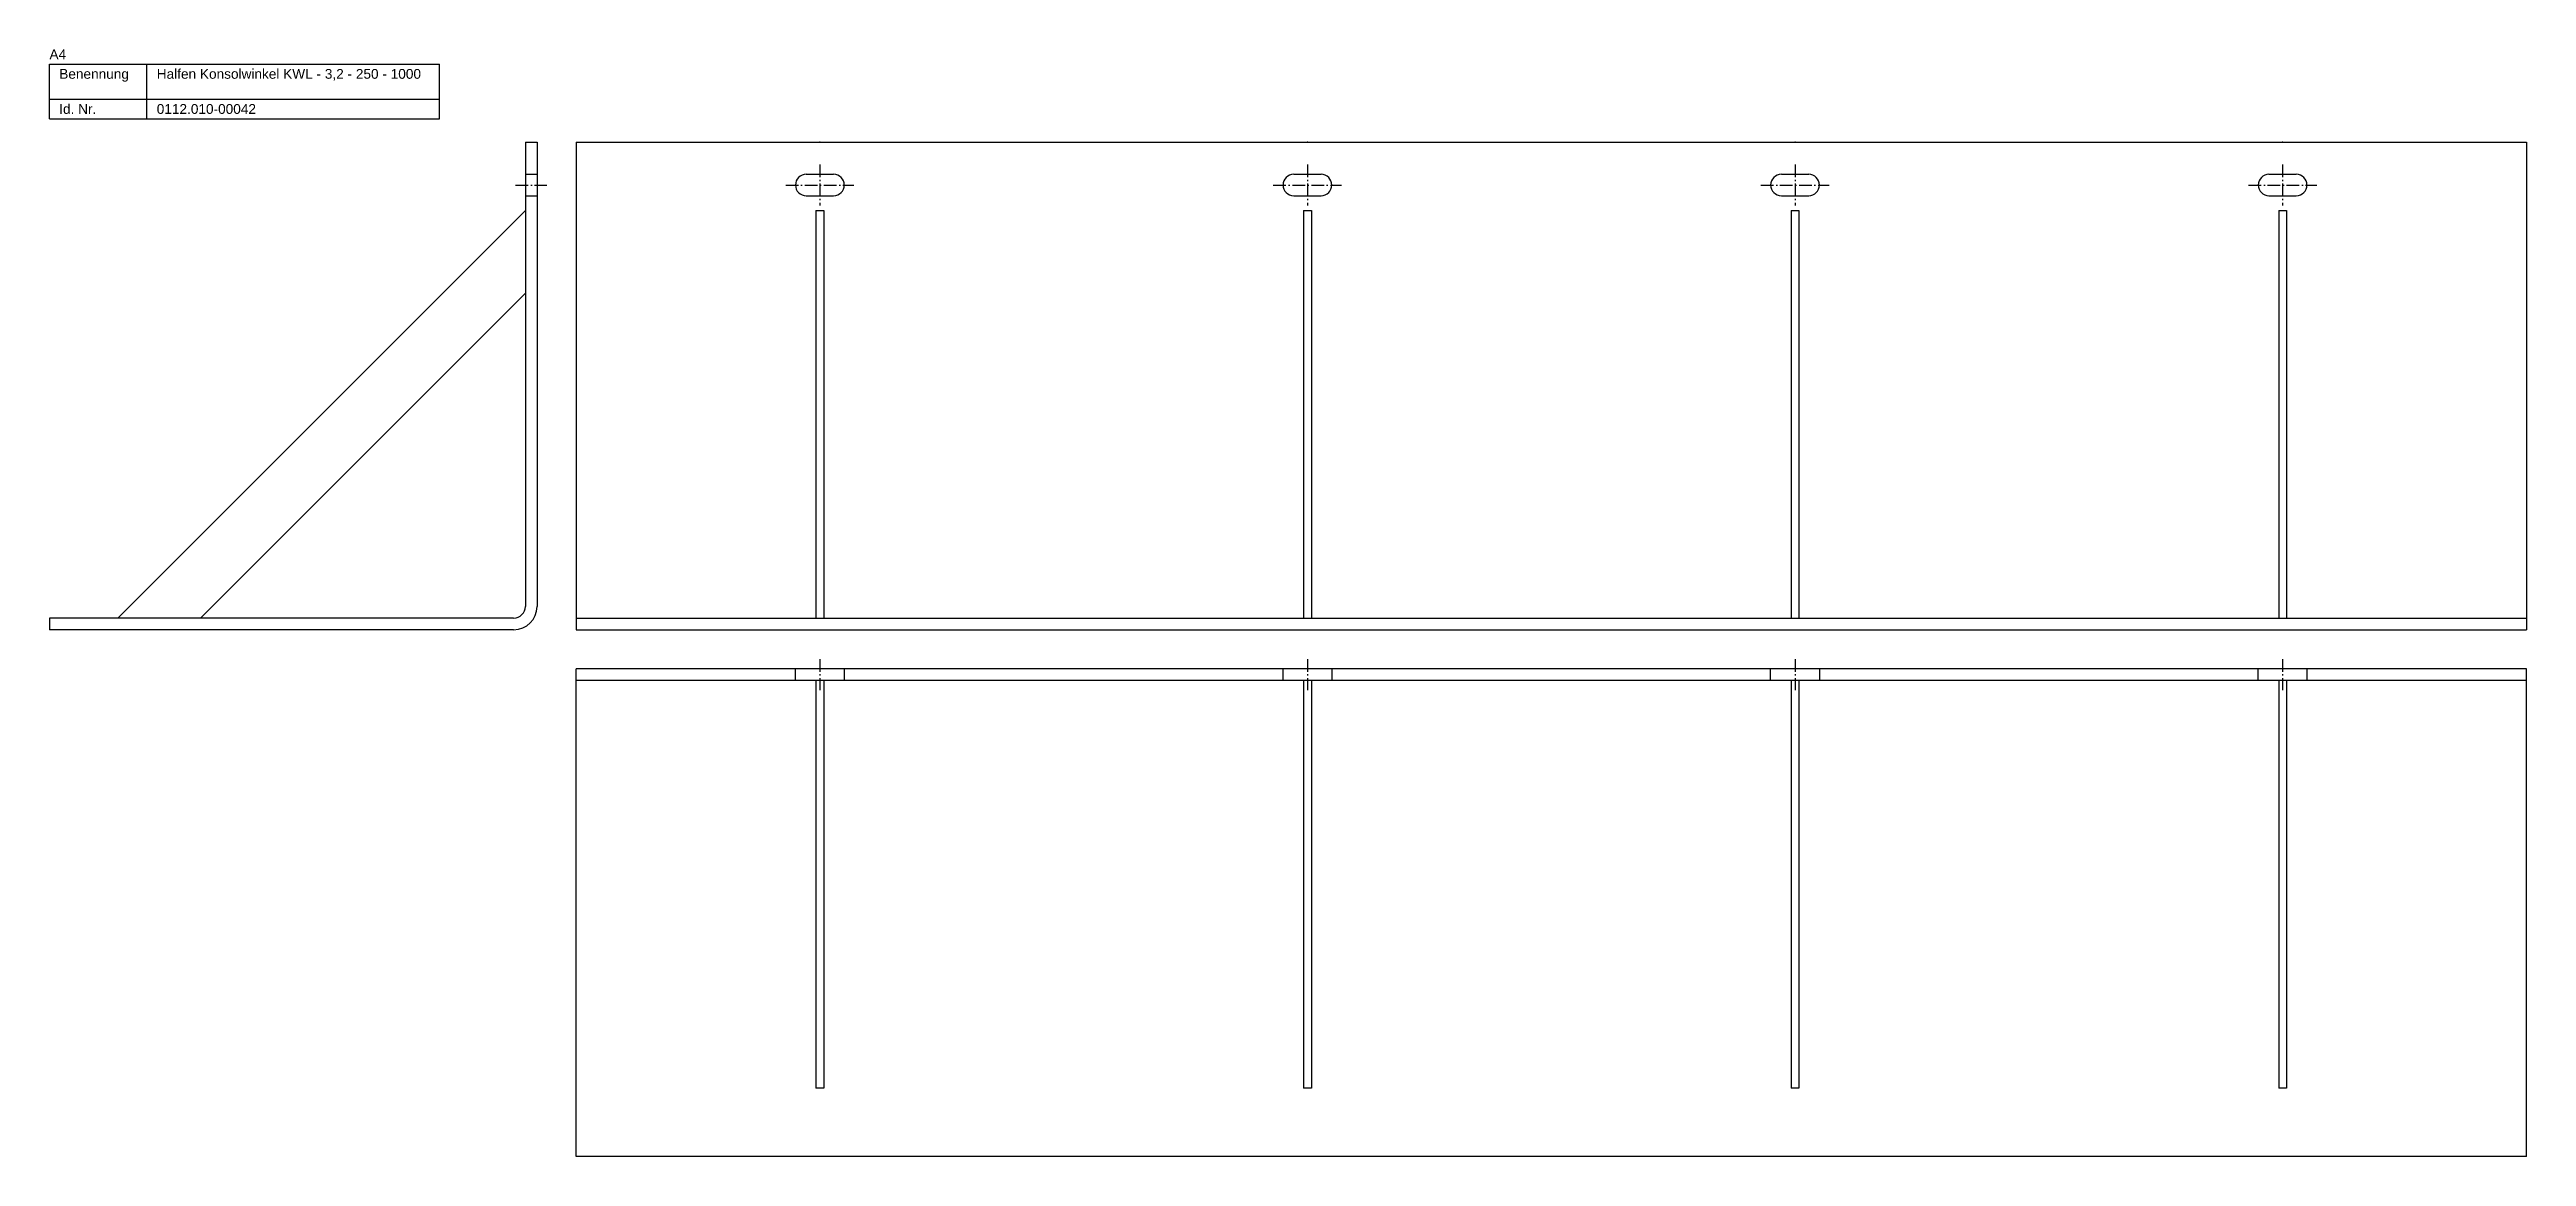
# Model space of a CAD drawing. Header units: millimetres. Extents: x 3683 to 6843, y -2519 to 868.
# Drawn here: x 5573 to 6843, y -2519 to -1952 of the extents above; entities that cross this region are included whole.
import ezdxf

# ---------------------------------------------------------------- set-up
doc = ezdxf.new("R2010")
doc.units = ezdxf.units.MM
doc.linetypes.add('MITTELLINIE', pattern=[0.977, 0.65, -0.13, 0.067, -0.13])
doc.linetypes.add('VERDECKT', pattern=[9.525, 6.35, -3.175])
doc.layers.add('HALFEN-KONSOLANKER', color=2, linetype='CONTINUOUS')
doc.styles.add('ARIAL50', font='ARIAL.TTF', dxfattribs={"height": 5})

msp = doc.modelspace()

# ---------------------------------------------------------------- texts
at = {"layer": 'HALFEN-KONSOLANKER', "style": 'ARIAL50'}
for s, p in [('A4', (5573.1, -1956.7)), ('Benennung', (5578.1, -1966.7)), ('Halfen Konsolwinkel KWL - 3,2 - 250 - 1000', (5628.1, -1966.7)), ('Id. Nr.', (5578.1, -1984.7)), ('0112.010-00042', (5628.1, -1984.7))]:
    msp.add_text(s, height=5, dxfattribs=at).set_placement(p)

# ---------------------------------------------------------------- linework, layer by layer
at = {"layer": 'HALFEN-KONSOLANKER'}
for p, q in [((5573.1, -1959.2), (5773.1, -1959.2)), ((5573.1, -1987.2), (5573.1, -1959.2)), ((5623.1, -1987.2), (5623.1, -1959.2)), ((5773.1, -1987.2), (5773.1, -1959.2)), ((5573.1, -1977.2), (5773.1, -1977.2)), ((5573.1, -1987.2), (5773.1, -1987.2)), ((5817.1, -1999.2), (5817.1, -2237.2)), ((5817.1, -1999.2), (5823.1, -1999.2)), ((5823.1, -1999.2), (5823.1, -2237.2)), ((5843.1, -1999.2), (6843.1, -1999.2)), ((5843.1, -1999.2), (5843.1, -2249.2)), ((6843.1, -1999.2), (6843.1, -2249.2)), ((5961.1, -2015.7), (5975.1, -2015.7)), ((6211.1, -2015.7), (6225.1, -2015.7)), ((6461.1, -2015.7), (6475.1, -2015.7)), ((6711.1, -2015.7), (6725.1, -2015.7)), ((5961.1, -2026.7), (5975.1, -2026.7)), ((6211.1, -2026.7), (6225.1, -2026.7)), ((6461.1, -2026.7), (6475.1, -2026.7)), ((6711.1, -2026.7), (6725.1, -2026.7)), ((5817.1, -2034.2), (5608.1, -2243.2)), ((5966.1, -2034.2), (5966.1, -2243.2)), ((5966.1, -2034.2), (5970.1, -2034.2)), ((5970.1, -2034.2), (5970.1, -2243.2)), ((6216.1, -2034.2), (6216.1, -2243.2)), ((6216.1, -2034.2), (6220.1, -2034.2)), ((6220.1, -2034.2), (6220.1, -2243.2)), ((6466.1, -2034.2), (6466.1, -2243.2)), ((6466.1, -2034.2), (6470.1, -2034.2)), ((6470.1, -2034.2), (6470.1, -2243.2)), ((6716.1, -2034.2), (6716.1, -2243.2)), ((6716.1, -2034.2), (6720.1, -2034.2)), ((6720.1, -2034.2), (6720.1, -2243.2)), ((5817.1, -2076.7), (5650.6, -2243.2)), ((5811.1, -2243.2), (5573.1, -2243.2)), ((5573.1, -2243.2), (5573.1, -2249.2)), ((5843.1, -2243.2), (6843.1, -2243.2)), ((5811.1, -2249.2), (5573.1, -2249.2)), ((5843.1, -2249.2), (6843.1, -2249.2)), ((6843.1, -2269.2), (5843.1, -2269.2)), ((5843.1, -2519.2), (5843.1, -2269.2)), ((6843.1, -2519.2), (6843.1, -2269.2)), ((6843.1, -2275.2), (5843.1, -2275.2)), ((5966.1, -2275.2), (5966.1, -2484.2)), ((5970.1, -2275.2), (5970.1, -2484.2)), ((6216.1, -2275.2), (6216.1, -2484.2)), ((6220.1, -2275.2), (6220.1, -2484.2)), ((6466.1, -2275.2), (6466.1, -2484.2)), ((6470.1, -2275.2), (6470.1, -2484.2)), ((6716.1, -2275.2), (6716.1, -2484.2)), ((6720.1, -2275.2), (6720.1, -2484.2)), ((5970.1, -2484.2), (5966.1, -2484.2)), ((6220.1, -2484.2), (6216.1, -2484.2)), ((6470.1, -2484.2), (6466.1, -2484.2)), ((6720.1, -2484.2), (6716.1, -2484.2)), ((6843.1, -2519.2), (5843.1, -2519.2))]:
    msp.add_line(p, q, dxfattribs=at)
at = {"layer": 'HALFEN-KONSOLANKER', "color": 1, "linetype": 'VERDECKT'}
for p, q in [((5817.1, -2015.7), (5823.1, -2015.7)), ((5817.1, -2026.7), (5823.1, -2026.7)), ((5955.6, -2275.2), (5955.6, -2269.2)), ((5980.6, -2269.2), (5980.6, -2275.2)), ((6205.6, -2275.2), (6205.6, -2269.2)), ((6230.6, -2269.2), (6230.6, -2275.2)), ((6455.6, -2275.2), (6455.6, -2269.2)), ((6480.6, -2269.2), (6480.6, -2275.2)), ((6705.6, -2275.2), (6705.6, -2269.2)), ((6730.6, -2269.2), (6730.6, -2275.2))]:
    msp.add_line(p, q, dxfattribs=at)
at = {"layer": 'HALFEN-KONSOLANKER', "color": 1, "linetype": 'MITTELLINIE', "ltscale": 10}
for p, q in [((5968.1, -2010.7), (5968.1, -2031.7)), ((6218.1, -2010.7), (6218.1, -2031.7)), ((6468.1, -2010.7), (6468.1, -2031.7)), ((6718.1, -2010.7), (6718.1, -2031.7)), ((5812.1, -2021.2), (5828.1, -2021.2)), ((5950.6, -2021.2), (5985.6, -2021.2)), ((6200.6, -2021.2), (6235.6, -2021.2)), ((6450.6, -2021.2), (6485.6, -2021.2)), ((6700.6, -2021.2), (6735.6, -2021.2)), ((5968.1, -2264.2), (5968.1, -2280.2)), ((6218.1, -2264.2), (6218.1, -2280.2)), ((6468.1, -2264.2), (6468.1, -2280.2)), ((6718.1, -2264.2), (6718.1, -2280.2))]:
    msp.add_line(p, q, dxfattribs=at)
at = {"layer": 'HALFEN-KONSOLANKER'}
for centre, radius, start, end in [((5961.1, -2021.2), 5.5, 90, 270), ((5975.1, -2021.2), 5.5, 270, 90), ((6211.1, -2021.2), 5.5, 90, 270), ((6225.1, -2021.2), 5.5, 270, 90), ((6461.1, -2021.2), 5.5, 90, 270), ((6475.1, -2021.2), 5.5, 270, 90), ((6711.1, -2021.2), 5.5, 90, 270), ((6725.1, -2021.2), 5.5, 270, 90), ((5811.1, -2237.2), 6, 270, 0), ((5811.1, -2237.2), 12, 270, 0)]:
    msp.add_arc(centre, radius, start, end, dxfattribs=at)
for p in [(5968.1, -1999.2), (5968.1, -1999.2), (6218.1, -1999.2), (6218.1, -1999.2), (6468.1, -1999.2), (6468.1, -1999.2), (6718.1, -1999.2), (6718.1, -1999.2)]:
    msp.add_point(p, dxfattribs=at)

msp.set_redraw_order([(e.dxf.handle, doc.entitydb.next_handle()) for e in msp.query("TEXT MTEXT ATTDEF DIMENSION ARC_DIMENSION")])  # texts and dimensions are drawn at this point

doc.saveas('drawing.dxf')
